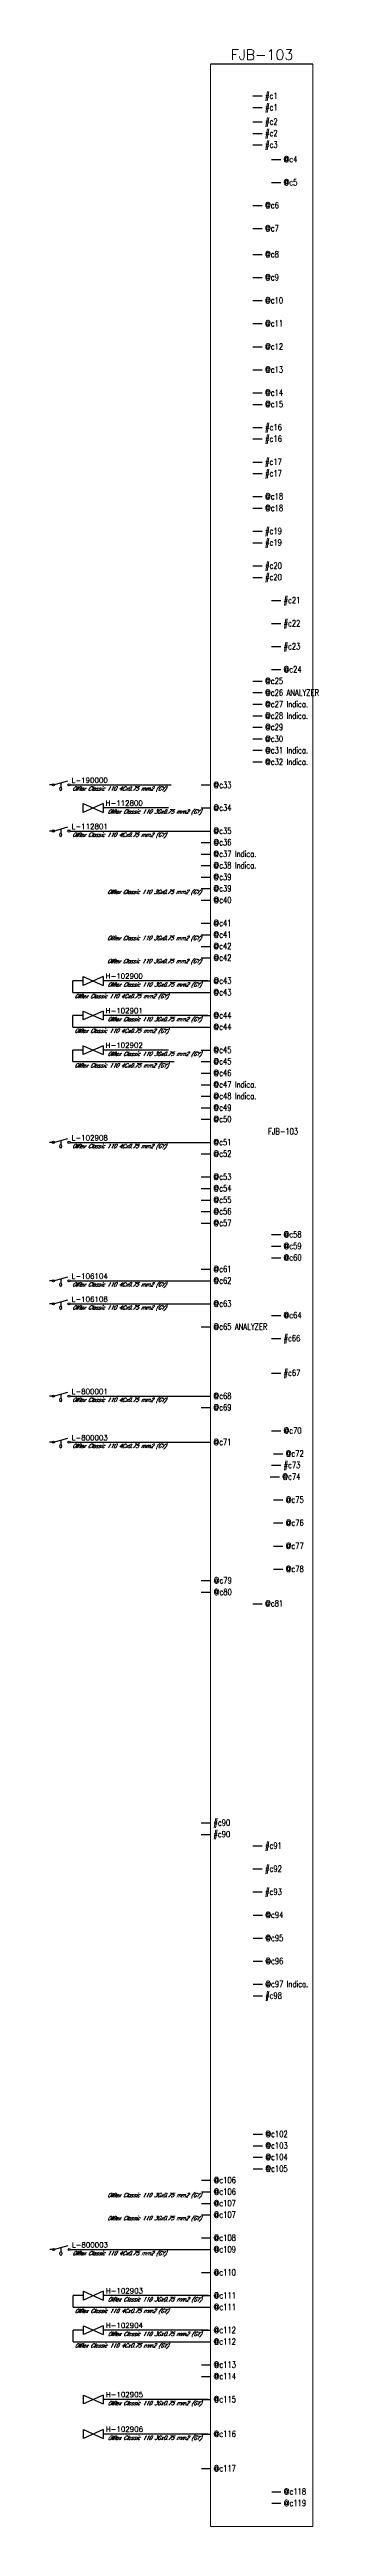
# Model space of a CAD drawing. Header units: millimetres. Extents: x -14942 to 24072, y -50285 to 2207.
# Drawn here: x -9127 to -9049, y -23405 to -22686 of the extents above; entities that cross this region are included whole.
import ezdxf

# ---------------------------------------------------------------- set-up
doc = ezdxf.new("R2010")
doc.units = ezdxf.units.MM
doc.header["$MEASUREMENT"] = 0
for name, color, linetype in [('FONT', 5, 'CONTINUOUS'), ('INSTRUMENT', 1, 'CONTINUOUS'), ('TEXT', 2, 'CONTINUOUS')]:
    doc.layers.add(name, color=color, linetype=linetype)
doc.styles.add('ROMANS', font='romans')

msp = doc.modelspace()

# ---------------------------------------------------------------- texts
at = {"layer": 'FONT', "color": 3, "style": 'ROMANS', "oblique": 30, "width": 0.8}
for p in [(-9120.83, -22900.99), (-9120.83, -22914.39), (-9120.17, -22961.3), (-9120.17, -22971.35), (-9120.17, -22981.41), (-9120.83, -23004.86), (-9120.83, -23045.07), (-9120.83, -23051.77), (-9120.83, -23078.58), (-9120.83, -23091.98), (-9120.77, -23326.54), (-9120.11, -23343.29), (-9120.11, -23353.35)]:
    msp.add_text('Olflex Classic 110 4Cx0.75 mm2 (GY)', height=1.1759, dxfattribs=at).set_placement(p)
at = {"layer": 'FONT', "color": 2, "style": 'ROMANS', "oblique": 30, "width": 0.8}
for p in [(-9110.59, -22907.69), (-9110.68, -22931), (-9110.68, -22944.41), (-9110.68, -22951.11), (-9110.59, -22957.95), (-9110.59, -22968), (-9110.59, -22978.06), (-9110.62, -23309.64), (-9110.62, -23316.35), (-9110.53, -23339.94), (-9110.53, -23350), (-9110.53, -23370.1), (-9110.53, -23380.15)]:
    msp.add_text('Olflex Classic 110 3Gx0.75 mm2 (GY)', height=1.1759, dxfattribs=at).set_placement(p)
at = {"layer": 'TEXT', "color": 7, "lineweight": 13, "style": 'ROMANS'}
for s, height, p in [('FJB-103', 3, (-9074.79, -22688.67)), ('L-190000', 1.5, (-9120.99, -22898.75)), ('H-112800', 1.5, (-9111.14, -22905.37)), ('L-112801', 1.5, (-9120.99, -22912.15)), ('H-102900', 1.5, (-9111.14, -22955.63)), ('H-102901', 1.5, (-9111.14, -22965.68)), ('H-102902', 1.5, (-9111.14, -22975.74)), ('L-102908', 1.5, (-9120.99, -23002.62)), ('L-106104', 1.5, (-9120.99, -23042.83)), ('L-106108', 1.5, (-9120.99, -23049.54)), ('L-800001', 1.5, (-9120.99, -23076.34)), ('L-800003', 1.5, (-9120.99, -23089.75)), ('L-800003', 1.5, (-9120.93, -23324.3)), ('H-102903', 1.5, (-9111.08, -23337.62)), ('H-102904', 1.5, (-9111.08, -23347.68)), ('H-102905', 1.5, (-9111.08, -23367.78)), ('H-102906', 1.5, (-9111.08, -23377.83))]:
    msp.add_text(s, height=height, dxfattribs=at).set_placement(p)
at = {"layer": 'TEXT', "color": 7, "lineweight": 13, "style": 'ROMANS', "width": 0.8}
for s, p in [('#c1', (-9064.84, -22700.01)), ('#c1', (-9064.84, -22703.36)), ('#c2', (-9064.84, -22707.53)), ('#c2', (-9064.84, -22710.88)), ('#c3', (-9064.84, -22714.23)), ('@c6', (-9064.84, -22731.81)), ('@c7', (-9064.84, -22738.52)), ('@c25', (-9064.84, -22870.01)), ('@c29', (-9064.84, -22883.41)), ('@c33', (-9079.84, -22900.24)), ('@c34', (-9079.84, -22906.87)), ('@c35', (-9079.84, -22913.57)), ('@c36', (-9079.84, -22916.92)), ('@c39', (-9079.84, -22926.97)), ('@c39', (-9079.84, -22930.32)), ('@c40', (-9079.84, -22933.67)), ('@c41', (-9079.84, -22940.37)), ('@c41', (-9079.84, -22943.72)), ('@c42', (-9079.84, -22947.08)), ('@c42', (-9079.84, -22950.43)), ('@c43', (-9079.84, -22957.13)), ('@c43', (-9079.84, -22960.48)), ('@c44', (-9079.84, -22967.18)), ('@c44', (-9079.84, -22970.53)), ('@c45', (-9079.84, -22977.23)), ('@c45', (-9079.84, -22980.58)), ('@c46', (-9079.84, -22983.93)), ('@c49', (-9079.84, -22993.99)), ('FJB-103', (-9063.95, -23000.87)), ('@c51', (-9079.84, -23004.04)), ('@c52', (-9079.84, -23007.39)), ('@c53', (-9079.84, -23014.09)), ('@c57', (-9079.84, -23027.5)), ('@c59', (-9059.47, -23034.2)), ('@c61', (-9079.84, -23040.9)), ('@c62', (-9079.84, -23044.25)), ('@c63', (-9079.84, -23050.95)), ('@c68', (-9079.84, -23077.76)), ('@c69', (-9079.84, -23081.11)), ('@c70', (-9059.49, -23087.81)), ('@c71', (-9079.84, -23091.16)), ('@c72', (-9058.84, -23094.51)), ('@c74', (-9059.84, -23101.21)), ('@c75', (-9058.84, -23107.92)), ('@c76', (-9058.84, -23114.62)), ('@c77', (-9058.84, -23121.32)), ('@c78', (-9058.84, -23128.02)), ('@c81', (-9064.84, -23138.07)), ('@c94', (-9064.78, -23228.54)), ('@c95', (-9064.78, -23235.25)), ('@c96', (-9064.78, -23241.95)), ('@c102', (-9064.75, -23292.21)), ('@c106', (-9079.78, -23305.61)), ('@c106', (-9079.78, -23308.96)), ('@c107', (-9079.78, -23312.31)), ('@c107', (-9079.78, -23315.67)), ('@c108', (-9079.78, -23322.37)), ('@c109', (-9079.78, -23325.72)), ('@c110', (-9079.78, -23332.42)), ('@c111', (-9079.78, -23339.12)), ('@c111', (-9079.78, -23342.47)), ('@c112', (-9079.78, -23349.17)), ('@c112', (-9079.78, -23352.52)), ('@c115', (-9079.78, -23369.28)), ('@c116', (-9079.78, -23379.33)), ('@c117', (-9079.78, -23389.38))]:
    msp.add_text(s, height=1.8, dxfattribs=at).set_placement(p)
at = {"layer": 'TEXT', "color": 0, "lineweight": 13, "style": 'ROMANS', "width": 0.8}
for s, p in [('@c4', (-9059.47, -22718.43)), ('@c5', (-9059.47, -22725.13)), ('@c8', (-9064.84, -22746.04)), ('@c9', (-9064.84, -22752.75)), ('@c10', (-9064.84, -22759.45)), ('@c11', (-9064.84, -22766.15)), ('@c12', (-9064.84, -22772.85)), ('@c13', (-9064.84, -22779.55)), ('@c18', (-9064.84, -22816.41)), ('@c18', (-9064.84, -22819.76))]:
    msp.add_text(s, height=1.8, dxfattribs=at).set_placement(p)
at = {"layer": 'TEXT', "color": 6, "lineweight": 13, "style": 'ROMANS', "width": 0.8}
for s, p in [('@c14', (-9064.84, -22786.25)), ('@c15', (-9064.84, -22789.6)), ('@c24', (-9059.47, -22866.67)), ('@c50', (-9079.84, -22997.34)), ('@c54', (-9079.84, -23017.44)), ('@c55', (-9079.84, -23020.79)), ('@c56', (-9079.84, -23024.14)), ('@c58', (-9059.47, -23030.85)), ('@c60', (-9059.47, -23037.55)), ('@c64', (-9059.47, -23054.3)), ('@c79', (-9079.74, -23131.37)), ('@c80', (-9079.74, -23134.72)), ('@c103', (-9064.75, -23295.56)), ('@c104', (-9064.75, -23298.91)), ('@c105', (-9064.75, -23302.26)), ('@c113', (-9079.77, -23359.23)), ('@c114', (-9079.77, -23362.58)), ('@c118', (-9059.41, -23396.09)), ('@c119', (-9059.41, -23399.44))]:
    msp.add_text(s, height=1.8, dxfattribs=at).set_placement(p)
at = {"layer": 'TEXT', "color": 4, "lineweight": 13, "style": 'ROMANS', "width": 0.8}
for s, p in [('#c16', (-9064.84, -22796.31)), ('#c16', (-9064.84, -22799.66)), ('#c17', (-9064.84, -22806.36)), ('#c17', (-9064.84, -22809.71)), ('#c19', (-9064.84, -22826.46)), ('#c19', (-9064.84, -22829.81)), ('#c20', (-9064.84, -22836.52)), ('#c20', (-9064.84, -22839.87)), ('#c21', (-9059.47, -22846.57)), ('#c22', (-9059.47, -22853.27)), ('#c23', (-9059.47, -22859.97)), ('#c66', (-9059.47, -23061)), ('#c67', (-9059.47, -23071.06)), ('#c73', (-9059.47, -23097.86)), ('#c90', (-9079.84, -23201.74)), ('#c90', (-9079.84, -23205.09)), ('#c91', (-9064.84, -23208.44)), ('#c92', (-9064.84, -23215.14)), ('#c93', (-9064.84, -23221.84)), ('#c98', (-9064.81, -23252))]:
    msp.add_text(s, height=1.8, dxfattribs=at).set_placement(p)
at = {"layer": 'TEXT', "color": 2, "lineweight": 13, "style": 'ROMANS', "width": 0.8}
for s, p in [('@c26 ANALYZER', (-9064.84, -22873.43)), ('@c30', (-9064.84, -22886.84))]:
    msp.add_text(s, height=1.8, dxfattribs=at).set_placement(p)
at = {"layer": 'TEXT', "color": 1, "lineweight": 13, "style": 'ROMANS', "width": 0.8}
for s, p in [('@c27 Indica.', (-9064.84, -22876.78)), ('@c28 Indica.', (-9064.84, -22880.14)), ('@c31 Indica.', (-9064.84, -22890.19)), ('@c32 Indica.', (-9064.84, -22893.54)), ('@c37 Indica.', (-9079.84, -22920.27)), ('@c38 Indica.', (-9079.84, -22923.62)), ('@c47 Indica.', (-9079.84, -22987.29)), ('@c48 Indica.', (-9079.84, -22990.64)), ('@c65 ANALYZER', (-9079.84, -23057.65)), ('@c97 Indica.', (-9064.78, -23248.65))]:
    msp.add_text(s, height=1.8, dxfattribs=at).set_placement(p)

# ---------------------------------------------------------------- linework, layer by layer
at = {"layer": 'INSTRUMENT', "color": 7}
for p, q in [((-9050.95, -22689.9), (-9080.66, -22689.9)), ((-9068.35, -22699.17), (-9065.66, -22699.17)), ((-9068.35, -22702.52), (-9065.66, -22702.52)), ((-9068.35, -22706.69), (-9065.66, -22706.69)), ((-9068.35, -22710.04), (-9065.66, -22710.04)), ((-9068.35, -22713.4), (-9065.66, -22713.4)), ((-9062.97, -22717.59), (-9060.29, -22717.59)), ((-9062.97, -22724.29), (-9060.29, -22724.29)), ((-9068.35, -22730.98), (-9065.66, -22730.98)), ((-9068.35, -22737.68), (-9065.66, -22737.68)), ((-9068.35, -22869.17), (-9065.66, -22869.17)), ((-9062.97, -22865.83), (-9060.29, -22865.83)), ((-9068.35, -22872.52), (-9065.66, -22872.52)), ((-9068.35, -22875.87), (-9065.66, -22875.87)), ((-9068.35, -22879.22), (-9065.66, -22879.22)), ((-9068.35, -22882.57), (-9065.66, -22882.57)), ((-9068.35, -22889.27), (-9065.66, -22889.27)), ((-9068.35, -22892.62), (-9065.66, -22892.62)), ((-9126.61, -22899.32), (-9127.41, -22899.32)), ((-9126.3, -22899.32), (-9122.09, -22898.15)), ((-9124.19, -22898.74), (-9124.19, -22899.88)), ((-9121.48, -22899.32), (-9092.09, -22899.32)), ((-9083.35, -22899.32), (-9080.66, -22899.32)), ((-9117.63, -22904.75), (-9111.89, -22907.31)), ((-9111.89, -22904.75), (-9117.63, -22907.31)), ((-9092.88, -22906.03), (-9111.89, -22906.03)), ((-9083.35, -22906.03), (-9080.66, -22906.03)), ((-9126.61, -22912.73), (-9127.41, -22912.73)), ((-9126.3, -22912.73), (-9122.09, -22911.55)), ((-9124.19, -22912.14), (-9124.19, -22913.29)), ((-9121.48, -22912.73), (-9083.35, -22912.73)), ((-9083.35, -22912.73), (-9080.66, -22912.73)), ((-9083.35, -22916.08), (-9080.66, -22916.08)), ((-9083.35, -22919.43), (-9080.66, -22919.43)), ((-9083.35, -22922.78), (-9080.66, -22922.78)), ((-9083.35, -22926.13), (-9080.66, -22926.13)), ((-9083.35, -22929.48), (-9080.66, -22929.48)), ((-9083.35, -22932.83), (-9080.66, -22932.83)), ((-9083.35, -22939.53), (-9080.66, -22939.53)), ((-9083.35, -22942.89), (-9080.66, -22942.89)), ((-9083.35, -22946.24), (-9080.66, -22946.24)), ((-9083.35, -22949.59), (-9080.66, -22949.59)), ((-9120.62, -22959.64), (-9120.62, -22956.29)), ((-9117.63, -22956.29), (-9120.62, -22956.29)), ((-9117.63, -22955.01), (-9111.89, -22957.57)), ((-9111.89, -22955.01), (-9117.63, -22957.57)), ((-9081.45, -22956.29), (-9111.89, -22956.29)), ((-9083.35, -22956.29), (-9080.66, -22956.29)), ((-9120.62, -22959.64), (-9080.66, -22959.64)), ((-9083.35, -22959.64), (-9080.66, -22959.64)), ((-9120.62, -22969.69), (-9120.62, -22966.34)), ((-9117.63, -22966.34), (-9120.62, -22966.34)), ((-9120.62, -22969.69), (-9080.66, -22969.69)), ((-9117.63, -22965.06), (-9111.89, -22967.62)), ((-9111.89, -22965.06), (-9117.63, -22967.62)), ((-9081.45, -22966.34), (-9111.89, -22966.34)), ((-9083.35, -22966.34), (-9080.66, -22966.34)), ((-9083.35, -22969.69), (-9080.66, -22969.69)), ((-9120.62, -22979.74), (-9120.62, -22976.39)), ((-9117.63, -22976.39), (-9120.62, -22976.39)), ((-9117.63, -22975.11), (-9111.89, -22977.67)), ((-9111.89, -22975.11), (-9117.63, -22977.67)), ((-9092.88, -22976.39), (-9111.89, -22976.39)), ((-9083.35, -22976.39), (-9080.66, -22976.39)), ((-9120.62, -22979.74), (-9091.24, -22979.74)), ((-9083.35, -22979.74), (-9080.66, -22979.74)), ((-9083.35, -22983.1), (-9080.66, -22983.1)), ((-9083.35, -22986.45), (-9080.66, -22986.45)), ((-9083.35, -22989.8), (-9080.66, -22989.8)), ((-9083.35, -22993.15), (-9080.66, -22993.15)), ((-9083.35, -22996.5), (-9080.66, -22996.5)), ((-9126.61, -23003.2), (-9127.41, -23003.2)), ((-9126.3, -23003.2), (-9122.09, -23002.03)), ((-9124.19, -23002.61), (-9124.19, -23003.76)), ((-9121.48, -23003.2), (-9083.35, -23003.2)), ((-9083.35, -23003.2), (-9080.66, -23003.2)), ((-9083.35, -23006.55), (-9080.66, -23006.55)), ((-9083.35, -23013.25), (-9080.66, -23013.25)), ((-9083.35, -23016.6), (-9080.66, -23016.6)), ((-9083.35, -23019.95), (-9080.66, -23019.95)), ((-9083.35, -23023.31), (-9080.66, -23023.31)), ((-9083.35, -23026.66), (-9080.66, -23026.66)), ((-9062.97, -23030.01), (-9060.29, -23030.01)), ((-9062.97, -23033.36), (-9060.29, -23033.36)), ((-9126.61, -23043.41), (-9127.41, -23043.41)), ((-9126.3, -23043.41), (-9122.09, -23042.24)), ((-9124.19, -23042.82), (-9124.19, -23043.97)), ((-9121.48, -23043.41), (-9083.35, -23043.41)), ((-9083.35, -23040.06), (-9080.66, -23040.06)), ((-9083.35, -23043.41), (-9080.66, -23043.41)), ((-9062.97, -23036.71), (-9060.29, -23036.71)), ((-9126.61, -23050.11), (-9127.41, -23050.11)), ((-9126.3, -23050.11), (-9122.09, -23048.94)), ((-9124.19, -23049.53), (-9124.19, -23050.67)), ((-9121.48, -23050.11), (-9083.35, -23050.11)), ((-9083.35, -23050.11), (-9080.66, -23050.11)), ((-9083.35, -23056.81), (-9080.66, -23056.81)), ((-9062.97, -23053.46), (-9060.29, -23053.46)), ((-9126.61, -23076.92), (-9127.41, -23076.92)), ((-9126.3, -23076.92), (-9122.09, -23075.74)), ((-9124.19, -23076.33), (-9124.19, -23077.48)), ((-9121.48, -23076.92), (-9083.35, -23076.92)), ((-9083.35, -23076.92), (-9080.66, -23076.92)), ((-9083.35, -23080.27), (-9080.66, -23080.27)), ((-9063, -23086.97), (-9060.31, -23086.97)), ((-9126.61, -23090.32), (-9127.41, -23090.32)), ((-9126.3, -23090.32), (-9122.09, -23089.15)), ((-9124.19, -23089.74), (-9124.19, -23090.88)), ((-9121.48, -23090.32), (-9083.35, -23090.32)), ((-9083.35, -23090.32), (-9080.66, -23090.32)), ((-9062.35, -23093.67), (-9059.66, -23093.67)), ((-9063.35, -23100.37), (-9060.66, -23100.37)), ((-9062.35, -23107.08), (-9059.66, -23107.08)), ((-9062.35, -23113.78), (-9059.66, -23113.78)), ((-9062.35, -23120.48), (-9059.66, -23120.48)), ((-9062.35, -23127.18), (-9059.66, -23127.18)), ((-9083.35, -23130.53), (-9080.66, -23130.53)), ((-9083.35, -23133.88), (-9080.66, -23133.88)), ((-9068.35, -23137.23), (-9065.66, -23137.23)), ((-9068.29, -23227.7), (-9065.6, -23227.7)), ((-9068.29, -23234.41), (-9065.6, -23234.41)), ((-9068.29, -23241.11), (-9065.6, -23241.11)), ((-9068.26, -23291.37), (-9065.57, -23291.37)), ((-9068.26, -23294.72), (-9065.57, -23294.72)), ((-9068.26, -23298.07), (-9065.57, -23298.07)), ((-9068.26, -23301.42), (-9065.57, -23301.42)), ((-9083.29, -23304.77), (-9080.6, -23304.77)), ((-9083.29, -23308.12), (-9080.6, -23308.12)), ((-9083.29, -23311.48), (-9080.6, -23311.48)), ((-9083.29, -23314.83), (-9080.6, -23314.83)), ((-9126.24, -23324.88), (-9122.03, -23323.7)), ((-9124.13, -23324.29), (-9124.13, -23325.44)), ((-9083.29, -23321.53), (-9080.6, -23321.53)), ((-9126.55, -23324.88), (-9127.35, -23324.88)), ((-9121.42, -23324.88), (-9083.29, -23324.88)), ((-9083.29, -23324.88), (-9080.6, -23324.88)), ((-9083.29, -23331.58), (-9080.6, -23331.58)), ((-9120.56, -23341.63), (-9120.56, -23338.28)), ((-9117.57, -23338.28), (-9120.56, -23338.28)), ((-9117.57, -23337), (-9111.83, -23339.56)), ((-9111.83, -23337), (-9117.57, -23339.56)), ((-9081.39, -23338.28), (-9111.83, -23338.28)), ((-9083.29, -23338.28), (-9080.6, -23338.28)), ((-9120.56, -23341.63), (-9080.6, -23341.63)), ((-9083.29, -23341.63), (-9080.6, -23341.63)), ((-9120.56, -23351.69), (-9120.56, -23348.33)), ((-9117.57, -23348.33), (-9120.56, -23348.33)), ((-9120.56, -23351.69), (-9080.6, -23351.69)), ((-9117.57, -23347.05), (-9111.83, -23349.61)), ((-9111.83, -23347.05), (-9117.57, -23349.61)), ((-9081.39, -23348.33), (-9111.83, -23348.33)), ((-9083.29, -23348.33), (-9080.6, -23348.33)), ((-9083.29, -23351.69), (-9080.6, -23351.69)), ((-9083.29, -23358.39), (-9080.6, -23358.39)), ((-9117.57, -23367.16), (-9111.83, -23369.72)), ((-9111.83, -23367.16), (-9117.57, -23369.72)), ((-9083.29, -23361.74), (-9080.6, -23361.74)), ((-9081.39, -23368.44), (-9111.83, -23368.44)), ((-9083.29, -23368.44), (-9080.6, -23368.44)), ((-9117.57, -23377.21), (-9111.83, -23379.77)), ((-9111.83, -23377.21), (-9117.57, -23379.77)), ((-9081.39, -23378.49), (-9111.83, -23378.49)), ((-9083.29, -23378.49), (-9080.6, -23378.49)), ((-9083.29, -23388.54), (-9080.6, -23388.54)), ((-9062.91, -23395.25), (-9060.23, -23395.25)), ((-9062.91, -23398.6), (-9060.23, -23398.6))]:
    msp.add_line(p, q, dxfattribs=at)
at = {"layer": 'INSTRUMENT', "color": 0}
for p, q in [((-9068.35, -22745.2), (-9065.66, -22745.2)), ((-9068.35, -22751.91), (-9065.66, -22751.91)), ((-9068.35, -22758.61), (-9065.66, -22758.61)), ((-9068.35, -22765.31), (-9065.66, -22765.31)), ((-9068.35, -22772.01), (-9065.66, -22772.01)), ((-9068.35, -22778.71), (-9065.66, -22778.71)), ((-9068.35, -22815.57), (-9065.66, -22815.57)), ((-9068.35, -22818.92), (-9065.66, -22818.92)), ((-9083.35, -22899.32), (-9080.66, -22899.32))]:
    msp.add_line(p, q, dxfattribs=at)
at = {"layer": 'INSTRUMENT', "color": 6}
for p, q in [((-9068.35, -22785.41), (-9065.66, -22785.41)), ((-9068.35, -22788.76), (-9065.66, -22788.76))]:
    msp.add_line(p, q, dxfattribs=at)
at = {"layer": 'INSTRUMENT', "color": 4}
for p, q in [((-9068.35, -22795.47), (-9065.66, -22795.47)), ((-9068.35, -22798.82), (-9065.66, -22798.82)), ((-9068.35, -22805.52), (-9065.66, -22805.52)), ((-9068.35, -22808.87), (-9065.66, -22808.87)), ((-9068.35, -22825.62), (-9065.66, -22825.62)), ((-9068.35, -22828.97), (-9065.66, -22828.97)), ((-9068.35, -22835.68), (-9065.66, -22835.68)), ((-9068.35, -22839.03), (-9065.66, -22839.03)), ((-9062.97, -22845.73), (-9060.29, -22845.73)), ((-9062.97, -22852.43), (-9060.29, -22852.43)), ((-9062.97, -22859.13), (-9060.29, -22859.13)), ((-9062.97, -23060.16), (-9060.29, -23060.16)), ((-9062.97, -23070.22), (-9060.29, -23070.22)), ((-9062.97, -23097.02), (-9060.29, -23097.02)), ((-9083.35, -23200.9), (-9080.66, -23200.9)), ((-9083.35, -23200.9), (-9080.66, -23200.9)), ((-9083.35, -23204.25), (-9080.66, -23204.25)), ((-9068.35, -23207.6), (-9065.66, -23207.6)), ((-9068.35, -23214.3), (-9065.66, -23214.3)), ((-9068.35, -23221), (-9065.66, -23221)), ((-9068.32, -23251.16), (-9065.63, -23251.16))]:
    msp.add_line(p, q, dxfattribs=at)
at = {"layer": 'INSTRUMENT', "color": 2}
msp.add_line((-9068.35, -22885.92), (-9065.66, -22885.92), dxfattribs=at)
at = {"layer": 'INSTRUMENT', "color": 1}
msp.add_line((-9068.29, -23247.81), (-9065.6, -23247.81), dxfattribs=at)
at = {"layer": 'INSTRUMENT', "color": 7, "lineweight": 13}
msp.add_lwpolyline([(-9050.95, -22689.9), (-9050.95, -23405.34), (-9080.66, -23405.34), (-9080.66, -22689.9)], dxfattribs=at)
at = {"layer": 'INSTRUMENT', "color": 7}
for points in [[(-9117.63, -22907.31), (-9117.63, -22904.75)], [(-9111.89, -22904.75), (-9111.89, -22907.31)], [(-9117.63, -22957.57), (-9117.63, -22955.01)], [(-9111.89, -22955.01), (-9111.89, -22957.57)], [(-9117.63, -22967.62), (-9117.63, -22965.06)], [(-9111.89, -22965.06), (-9111.89, -22967.62)], [(-9117.63, -22977.67), (-9117.63, -22975.11)], [(-9111.89, -22975.11), (-9111.89, -22977.67)], [(-9117.57, -23339.56), (-9117.57, -23337)], [(-9111.83, -23337), (-9111.83, -23339.56)], [(-9117.57, -23349.61), (-9117.57, -23347.05)], [(-9111.83, -23347.05), (-9111.83, -23349.61)], [(-9117.57, -23369.72), (-9117.57, -23367.16)], [(-9111.83, -23367.16), (-9111.83, -23369.72)], [(-9117.57, -23379.77), (-9117.57, -23377.21)], [(-9111.83, -23377.21), (-9111.83, -23379.77)]]:
    msp.add_lwpolyline(points, dxfattribs=at)
for centre in [(-9126.3, -22899.32), (-9121.76, -22899.32), (-9126.3, -22912.73), (-9121.76, -22912.73), (-9126.3, -23003.2), (-9121.76, -23003.2), (-9126.3, -23043.41), (-9121.76, -23043.41), (-9126.3, -23050.11), (-9121.76, -23050.11), (-9126.3, -23076.92), (-9121.76, -23076.92), (-9126.3, -23090.32), (-9121.76, -23090.32), (-9126.24, -23324.88), (-9121.7, -23324.88)]:
    msp.add_circle(centre, 0.309, dxfattribs=at)
for centre in [(-9124.19, -22900.46), (-9124.19, -22913.86), (-9124.19, -23004.33), (-9124.19, -23044.54), (-9124.19, -23051.24), (-9124.19, -23078.05), (-9124.19, -23091.45), (-9124.13, -23326.01)]:
    msp.add_ellipse(centre, major_axis=(0, -0.573), ratio=0.453153, dxfattribs=at)

msp.set_redraw_order([(e.dxf.handle, doc.entitydb.next_handle()) for e in msp.query("TEXT MTEXT ATTDEF DIMENSION ARC_DIMENSION")])  # texts and dimensions are drawn at this point

doc.saveas('drawing.dxf')
